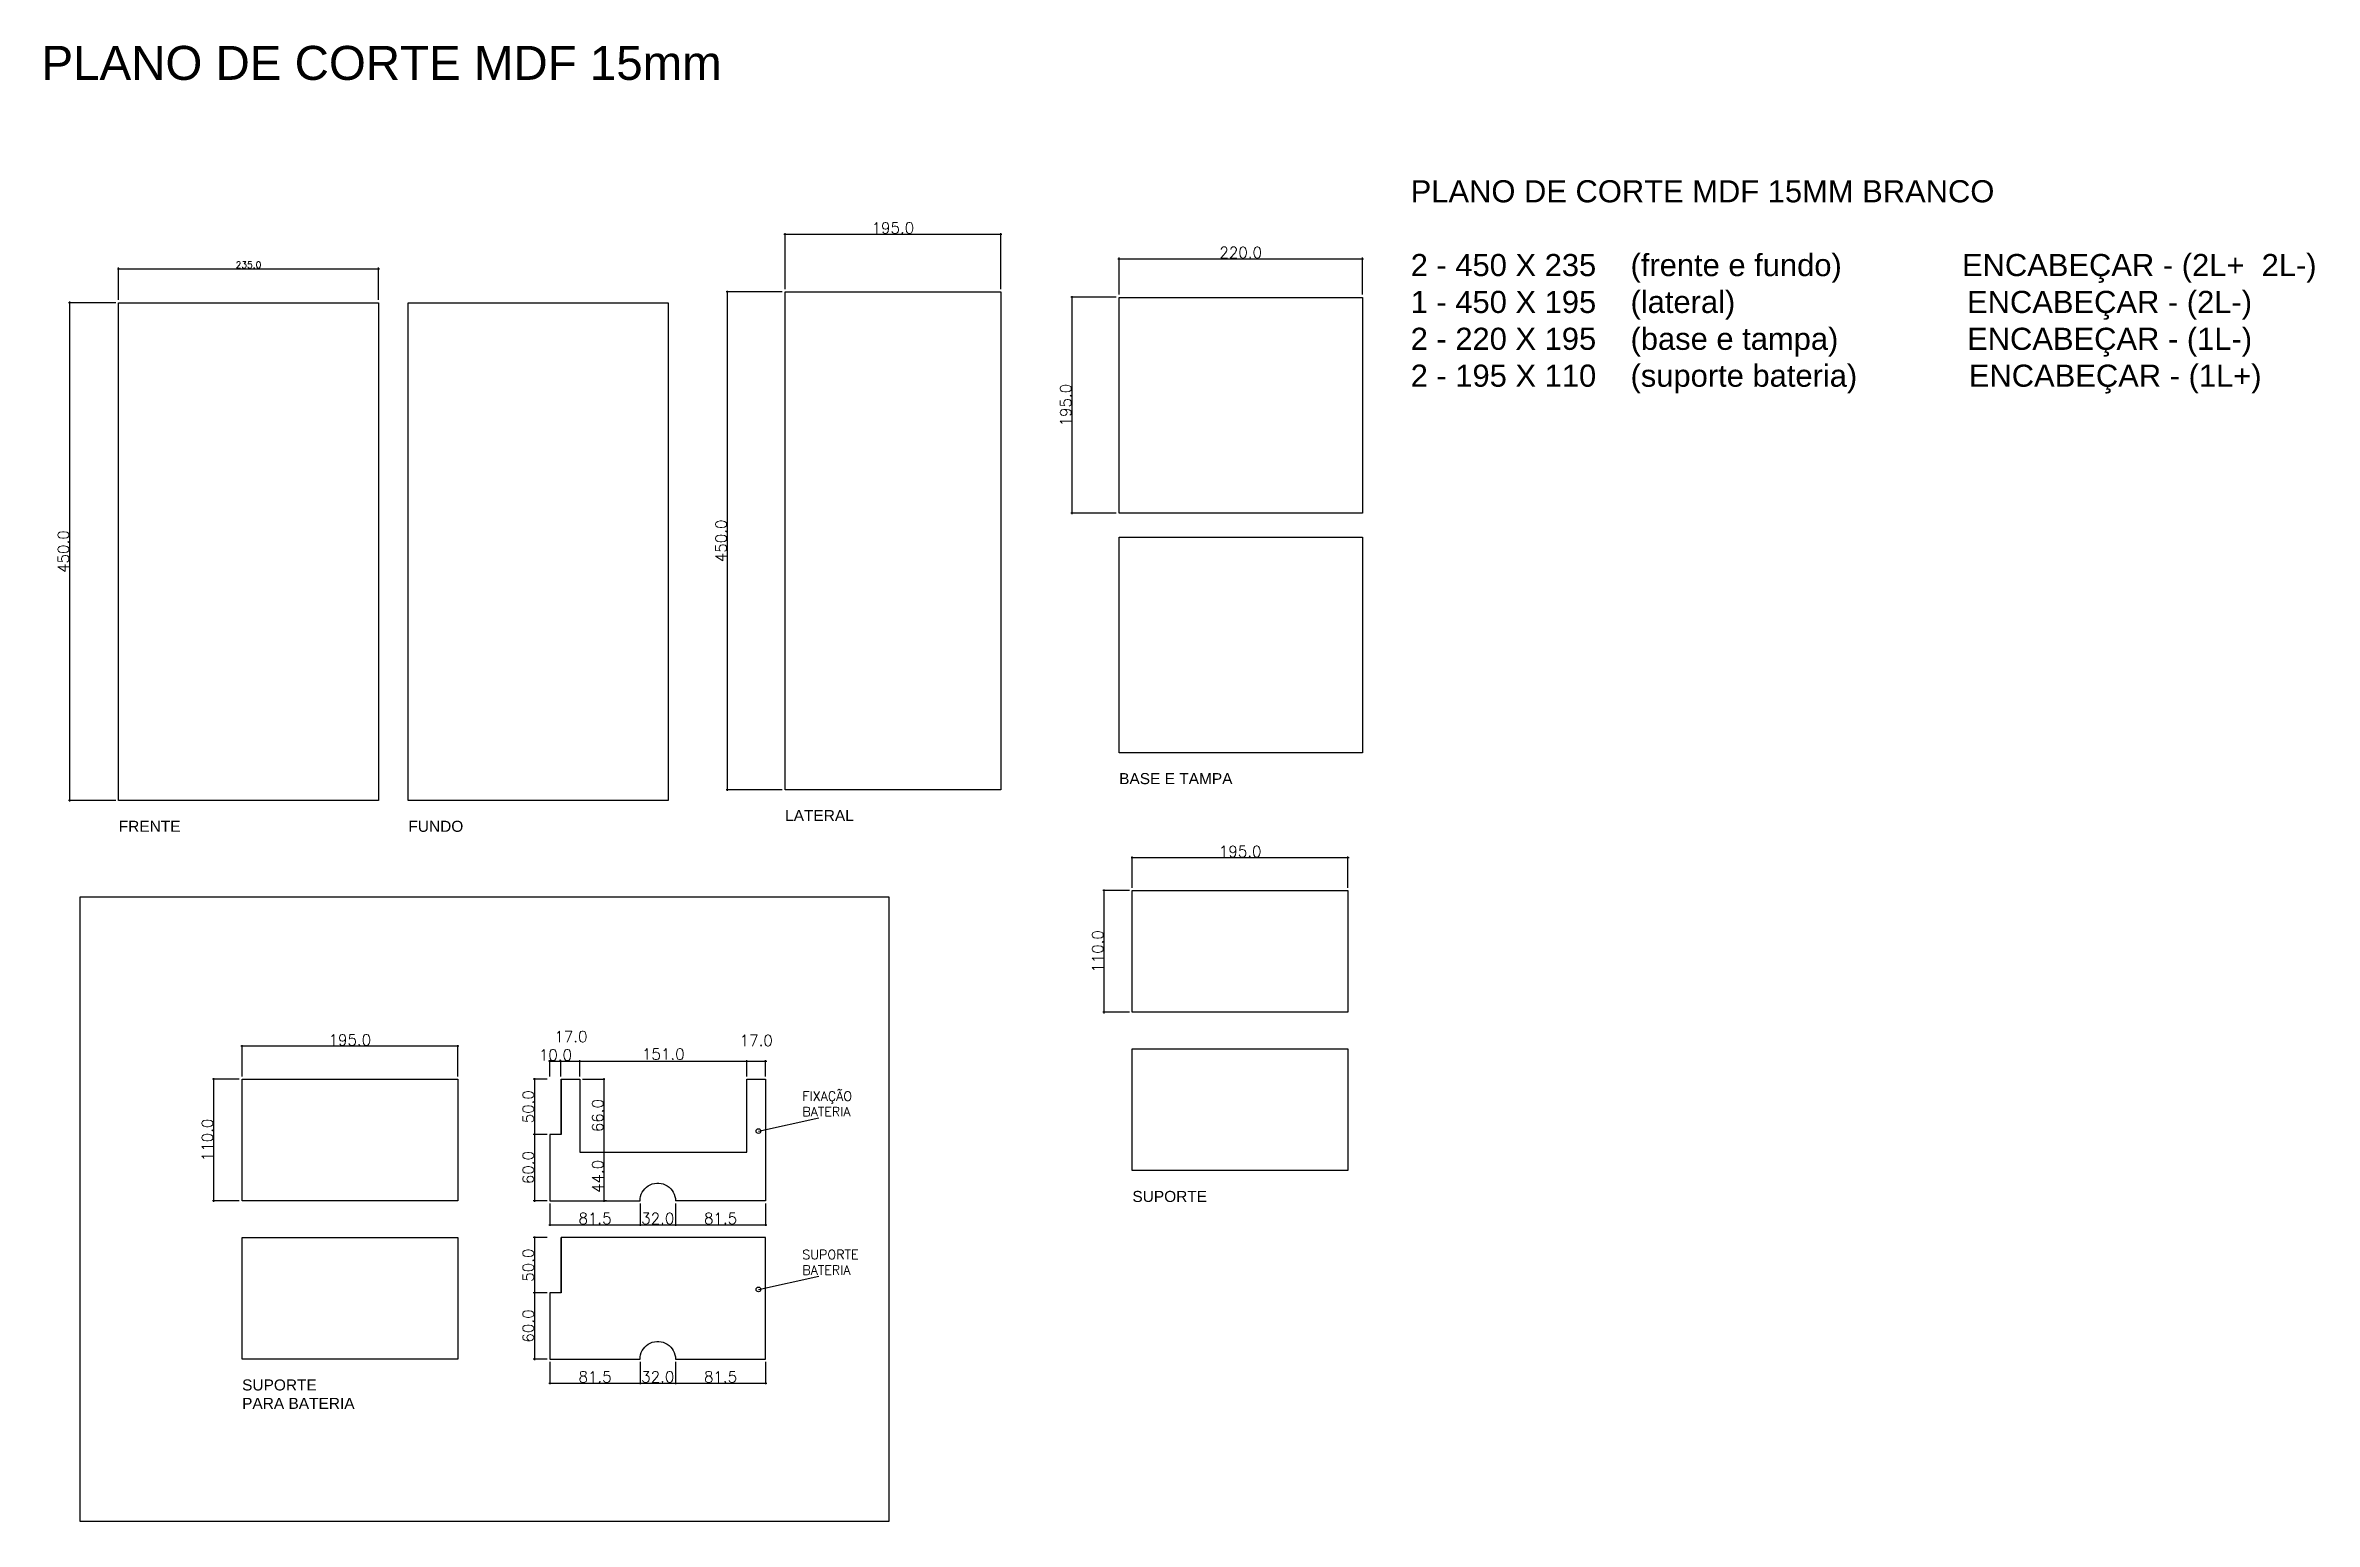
# Model space of a CAD drawing. Header units: millimetres. Extents: x 375 to 6718, y -847 to 3071.
# Drawn here: x 375 to 2426, y -486 to 848 of the extents above; entities that cross this region are included whole.
import ezdxf

# ---------------------------------------------------------------- set-up
doc = ezdxf.new("R2010")
doc.units = ezdxf.units.MM
doc.header["$LTSCALE"] = 10
for name, color, linetype in [('01', 1, 'Continuous'), ('1000-dim1', 1, 'Continuous'), ('2', 2, 'Continuous'), ('ALVENARIA', 3, 'Continuous'), ('AR-BAN', 2, 'Continuous'), ('Carimbo', 2, 'Continuous')]:
    doc.layers.add(name, color=color, linetype=linetype)
doc.layers.add('B-TEXTO02', color=2, linetype='Continuous', lineweight=20)
doc.styles.add('r80', font='romans.shx')
doc.styles.add('SR80-001', font='romans.shx', dxfattribs={"height": 0.2})
doc.styles.add('T7', font='arial.ttf')
doc.dimstyles.new('cadnorma_dim1', dxfattribs={"dimscale": 0, "dimtxt": 6, "dimasz": 1.2, "dimexe": 1, "dimexo": 2.5, "dimgap": 0.6, "dimtad": 1, "dimdec": 1, "dimzin": 4, "dimdsep": 46, "dimtxsty": 'r80', "dimblk": 'ARCHTICK', "dimcen": -1, "dimdle": 1, "dimclrd": 1, "dimclre": 1, "dimclrt": 2, "dimaunit": 1, "dimazin": 0, "dimtfac": 1, "dimtdec": 1, "dimtix": 1, "dimtmove": 2, "dimatfit": 0, "dimfxl": 0, "dimtolj": 1, "dimtzin": 0, "dimarcsym": 0})

msp = doc.modelspace()

# ---------------------------------------------------------------- texts
at = {"layer": 'B-TEXTO02', "char_height": 8.4008, "attachment_point": 4, "style": 'SR80-001'}
for s, insert, width in [('\\A1;FIXAÇÃO \\PBATERIA', (1058.94, -108.74), 86.6256), ('\\A1;SUPORTE BATERIA', (1058.94, -251.91), 89.6409)]:
    msp.add_mtext(s, dxfattribs=dict(at, insert=insert, width=width))
at = {"layer": 'Carimbo', "attachment_point": 1, "style": 'T7'}
for s, width, gutter_width, heights, insert, char_height in [('PLANO DE CORTE MDF 15mm', 769.9427, 5, [100.1], (371, 847.79), 30.7156), ('PLANO DE CORTE MDF 15MM BRANCO \\P\\P2 - 450 X 235    (frente e fundo)              ENCABEÇAR - (2L+  2L-)\\P1 - 450 X 195    (lateral)                           ENCABEÇAR - (2L-)\\P2 - 220 X 195    (base e tampa)               ENCABEÇAR - (1L-)\\P2 - 195 X 110    (suporte bateria)             ENCABEÇAR - (1L+)', 851.0105, 5, [491.35], (1608.99, 726.35), 20), ('BASE E TAMPA', 108.6812, 5, [50.23], (1345.4, 190.36), 10), ('FRENTE', 7.8252, 5, [0], (440.84, 147.27), 10), ('FUNDO', 7.8252, 5, [0], (702.74, 147.27), 10), ('LATERAL', 7.8252, 5, [0], (1043.37, 157.01), 10), ('SUPORTE', 118.2818, 5, [50.23], (1357.38, -187.37), 10), ('SUPORTE\\PPARA BATERIA ', 169.9212, 93.87, [54.21], (552.41, -357.8), 10)]:
    msp.add_mtext_dynamic_manual_height_columns(s, width=width, gutter_width=gutter_width, heights=heights, dxfattribs=dict(at, insert=insert, char_height=char_height))

# ---------------------------------------------------------------- blocks, each defined once
blk = doc.blocks.new('_ArchTick')
at = {"color": 0, "linetype": 'ByBlock', "const_width": 0.15}
blk.add_lwpolyline([(-0.5, -0.5), (0.5, 0.5)], dxfattribs=at)
blk = doc.blocks.new('*D10')
at = {"layer": '1000-dim1', "color": 1, "lineweight": -2}
for p, q in [((1040.8, 625.3), (990.1, 625.3)), ((991.1, 626.3), (991.1, 174.3)), ((1040.8, 175.3), (990.1, 175.3))]:
    blk.add_line(p, q, dxfattribs=at)
at = {"layer": 'Defpoints', "color": 0}
for p in [(1043.3, 625.3), (991.1, 175.3), (1043.3, 175.3)]:
    blk.add_point(p, dxfattribs=at)
at = {"layer": '1000-dim1', "color": 1, "lineweight": -2, "xscale": 1.2, "yscale": 1.2, "zscale": 1.2}
for p, rotation in [((991.1, 625.3), 90), ((991.1, 175.3), 270)]:
    blk.add_blockref('_ArchTick', p, dxfattribs=dict(at, rotation=rotation))
at = {"layer": '1000-dim1', "color": 2, "insert": (985.5, 400.3), "char_height": 10, "attachment_point": 5, "rotation": 90, "style": 'r80'}
blk.add_mtext('\\A1;450.0', dxfattribs=at)
blk = doc.blocks.new('*D11')
at = {"layer": '1000-dim1', "color": 1, "lineweight": -2}
for p, q in [((1042.3, 677.6), (1239.3, 677.6)), ((1043.3, 627.8), (1043.3, 678.6)), ((1238.3, 627.8), (1238.3, 678.6))]:
    blk.add_line(p, q, dxfattribs=at)
at = {"layer": 'Defpoints', "color": 0}
for p in [(1238.3, 677.6), (1043.3, 625.3), (1238.3, 625.3)]:
    blk.add_point(p, dxfattribs=at)
at = {"layer": '1000-dim1', "color": 1, "lineweight": -2, "xscale": 1.2, "yscale": 1.2, "zscale": 1.2, "rotation": 180}
blk.add_blockref('_ArchTick', (1043.3, 677.6), dxfattribs=at)
at = {"layer": '1000-dim1', "color": 1, "lineweight": -2, "xscale": 1.2, "yscale": 1.2, "zscale": 1.2}
blk.add_blockref('_ArchTick', (1238.3, 677.6), dxfattribs=at)
at = {"layer": '1000-dim1', "color": 2, "insert": (1140.8, 683.2), "char_height": 10, "attachment_point": 5, "style": 'r80'}
blk.add_mtext('\\A1;195.0', dxfattribs=at)
blk = doc.blocks.new('*D12')
at = {"layer": '1000-dim1', "color": 1, "lineweight": -2}
for p, q in [((1342.8, 620.5), (1301.7, 620.5)), ((1302.7, 621.5), (1302.7, 424.5)), ((1342.8, 425.5), (1301.7, 425.5))]:
    blk.add_line(p, q, dxfattribs=at)
at = {"layer": 'Defpoints', "color": 0}
for p in [(1345.3, 620.5), (1302.7, 425.5), (1345.3, 425.5)]:
    blk.add_point(p, dxfattribs=at)
at = {"layer": '1000-dim1', "color": 1, "lineweight": -2, "xscale": 1.2, "yscale": 1.2, "zscale": 1.2}
for p, rotation in [((1302.7, 620.5), 90), ((1302.7, 425.5), 270)]:
    blk.add_blockref('_ArchTick', p, dxfattribs=dict(at, rotation=rotation))
at = {"layer": '1000-dim1', "color": 2, "insert": (1297.1, 523), "char_height": 10, "attachment_point": 5, "rotation": 90, "style": 'r80'}
blk.add_mtext('\\A1;195.0', dxfattribs=at)
blk = doc.blocks.new('*D13')
at = {"layer": '1000-dim1', "color": 1, "lineweight": -2}
for p, q in [((1344.3, 655.4), (1566.3, 655.4)), ((1345.3, 623), (1345.3, 656.4)), ((1565.3, 623), (1565.3, 656.4))]:
    blk.add_line(p, q, dxfattribs=at)
at = {"layer": 'Defpoints', "color": 0}
for p in [(1565.3, 655.4), (1345.3, 620.5), (1565.3, 620.5)]:
    blk.add_point(p, dxfattribs=at)
at = {"layer": '1000-dim1', "color": 1, "lineweight": -2, "xscale": 1.2, "yscale": 1.2, "zscale": 1.2, "rotation": 180}
blk.add_blockref('_ArchTick', (1345.3, 655.4), dxfattribs=at)
at = {"layer": '1000-dim1', "color": 1, "lineweight": -2, "xscale": 1.2, "yscale": 1.2, "zscale": 1.2}
blk.add_blockref('_ArchTick', (1565.3, 655.4), dxfattribs=at)
at = {"layer": '1000-dim1', "color": 2, "insert": (1455.3, 661), "char_height": 10, "attachment_point": 5, "style": 'r80'}
blk.add_mtext('\\A1;220.0', dxfattribs=at)
blk = doc.blocks.new('*D14')
at = {"layer": '1000-dim1', "color": 1, "lineweight": -2}
for p, q in [((549.8, -86.3), (525.6, -86.3)), ((526.6, -85.3), (526.6, -197.3)), ((549.8, -196.3), (525.6, -196.3))]:
    blk.add_line(p, q, dxfattribs=at)
at = {"layer": 'Defpoints', "color": 0}
for p in [(552.3, -86.3), (526.6, -196.3), (552.3, -196.3)]:
    blk.add_point(p, dxfattribs=at)
at = {"layer": '1000-dim1', "color": 1, "lineweight": -2, "xscale": 1.2, "yscale": 1.2, "zscale": 1.2}
for p, rotation in [((526.6, -86.3), 90), ((526.6, -196.3), 270)]:
    blk.add_blockref('_ArchTick', p, dxfattribs=dict(at, rotation=rotation))
at = {"layer": '1000-dim1', "color": 2, "insert": (521, -141.3), "char_height": 10, "attachment_point": 5, "rotation": 90, "style": 'r80'}
blk.add_mtext('\\A1;110.0', dxfattribs=at)
blk = doc.blocks.new('*D15')
at = {"layer": '1000-dim1', "color": 1, "lineweight": -2}
for p, q in [((748.3, -56.5), (551.3, -56.5)), ((552.3, -83.8), (552.3, -55.5)), ((747.3, -83.8), (747.3, -55.5))]:
    blk.add_line(p, q, dxfattribs=at)
at = {"layer": 'Defpoints', "color": 0}
for p in [(552.3, -56.5), (552.3, -86.3), (747.3, -86.3)]:
    blk.add_point(p, dxfattribs=at)
at = {"layer": '1000-dim1', "color": 1, "lineweight": -2, "xscale": 1.2, "yscale": 1.2, "zscale": 1.2, "rotation": 180}
blk.add_blockref('_ArchTick', (552.3, -56.5), dxfattribs=at)
at = {"layer": '1000-dim1', "color": 1, "lineweight": -2, "xscale": 1.2, "yscale": 1.2, "zscale": 1.2}
blk.add_blockref('_ArchTick', (747.3, -56.5), dxfattribs=at)
at = {"layer": '1000-dim1', "color": 2, "insert": (649.8, -50.9), "char_height": 10, "attachment_point": 5, "style": 'r80'}
blk.add_mtext('\\A1;195.0', dxfattribs=at)
blk = doc.blocks.new('*D16')
at = {"layer": '1000-dim1', "color": 1, "lineweight": -2}
for p, q in [((830.7, -198.8), (830.7, -218.9)), ((912.2, -198.8), (912.2, -218.9)), ((829.7, -217.9), (913.2, -217.9))]:
    blk.add_line(p, q, dxfattribs=at)
at = {"layer": 'Defpoints', "color": 0}
for p in [(830.7, -196.3), (912.2, -196.3), (912.2, -217.9)]:
    blk.add_point(p, dxfattribs=at)
at = {"layer": '1000-dim1', "color": 1, "lineweight": -2, "xscale": 1.2, "yscale": 1.2, "zscale": 1.2, "rotation": 180}
blk.add_blockref('_ArchTick', (830.7, -217.9), dxfattribs=at)
at = {"layer": '1000-dim1', "color": 1, "lineweight": -2, "xscale": 1.2, "yscale": 1.2, "zscale": 1.2}
blk.add_blockref('_ArchTick', (912.2, -217.9), dxfattribs=at)
at = {"layer": '1000-dim1', "color": 2, "insert": (871.5, -212.3), "char_height": 10, "attachment_point": 5, "style": 'r80'}
blk.add_mtext('\\A1;81.5', dxfattribs=at)
blk = doc.blocks.new('*D17')
at = {"layer": '1000-dim1', "color": 1, "lineweight": -2}
for p, q in [((912.2, -198.8), (912.2, -218.9)), ((944.2, -198.8), (944.2, -218.9)), ((911.2, -217.9), (945.2, -217.9))]:
    blk.add_line(p, q, dxfattribs=at)
at = {"layer": 'Defpoints', "color": 0}
for p in [(912.2, -196.3), (944.2, -196.3), (944.2, -217.9)]:
    blk.add_point(p, dxfattribs=at)
at = {"layer": '1000-dim1', "color": 1, "lineweight": -2, "xscale": 1.2, "yscale": 1.2, "zscale": 1.2, "rotation": 180}
blk.add_blockref('_ArchTick', (912.2, -217.9), dxfattribs=at)
at = {"layer": '1000-dim1', "color": 1, "lineweight": -2, "xscale": 1.2, "yscale": 1.2, "zscale": 1.2}
blk.add_blockref('_ArchTick', (944.2, -217.9), dxfattribs=at)
at = {"layer": '1000-dim1', "color": 2, "insert": (928.2, -212.3), "char_height": 10, "attachment_point": 5, "style": 'r80'}
blk.add_mtext('\\A1;32.0', dxfattribs=at)
blk = doc.blocks.new('*D18')
at = {"layer": '1000-dim1', "color": 1, "lineweight": -2}
for p, q in [((944.2, -198.8), (944.2, -218.9)), ((1025.7, -198.8), (1025.7, -218.9)), ((943.2, -217.9), (1026.7, -217.9))]:
    blk.add_line(p, q, dxfattribs=at)
at = {"layer": 'Defpoints', "color": 0}
for p in [(944.2, -196.3), (1025.7, -196.3), (1025.7, -217.9)]:
    blk.add_point(p, dxfattribs=at)
at = {"layer": '1000-dim1', "color": 1, "lineweight": -2, "xscale": 1.2, "yscale": 1.2, "zscale": 1.2, "rotation": 180}
blk.add_blockref('_ArchTick', (944.2, -217.9), dxfattribs=at)
at = {"layer": '1000-dim1', "color": 1, "lineweight": -2, "xscale": 1.2, "yscale": 1.2, "zscale": 1.2}
blk.add_blockref('_ArchTick', (1025.7, -217.9), dxfattribs=at)
at = {"layer": '1000-dim1', "color": 2, "insert": (985, -212.3), "char_height": 10, "attachment_point": 5, "style": 'r80'}
blk.add_mtext('\\A1;81.5', dxfattribs=at)
blk = doc.blocks.new('*D19')
at = {"layer": '1000-dim1', "color": 1, "lineweight": -2}
for p, q in [((830.7, -70.1), (829.5, -70.1)), ((830.7, -83.8), (830.7, -69.1)), ((830.7, -70.1), (840.7, -70.1)), ((840.7, -83.8), (840.7, -69.1)), ((840.7, -70.1), (841.9, -70.1))]:
    blk.add_line(p, q, dxfattribs=at)
at = {"layer": 'Defpoints', "color": 0}
for p in [(840.7, -70.1), (830.7, -86.3), (840.7, -86.3)]:
    blk.add_point(p, dxfattribs=at)
at = {"layer": '1000-dim1', "color": 1, "lineweight": -2, "xscale": 1.2, "yscale": 1.2, "zscale": 1.2}
blk.add_blockref('_ArchTick', (830.7, -70.1), dxfattribs=at)
at = {"layer": '1000-dim1', "color": 1, "lineweight": -2, "xscale": 1.2, "yscale": 1.2, "zscale": 1.2, "rotation": 180}
blk.add_blockref('_ArchTick', (840.7, -70.1), dxfattribs=at)
at = {"layer": '1000-dim1', "color": 2, "insert": (835.7, -64.5), "char_height": 10, "attachment_point": 5, "style": 'r80'}
blk.add_mtext('\\A1;10.0', dxfattribs=at)
blk = doc.blocks.new('*D20')
at = {"layer": '1000-dim1', "color": 1, "lineweight": -2}
for p, q in [((839.7, -70.1), (858.7, -70.1)), ((840.7, -83.8), (840.7, -69.1)), ((857.7, -83.8), (857.7, -69.1))]:
    blk.add_line(p, q, dxfattribs=at)
at = {"layer": 'Defpoints', "color": 0}
for p in [(857.7, -70.1), (840.7, -86.3), (857.7, -86.3)]:
    blk.add_point(p, dxfattribs=at)
at = {"layer": '1000-dim1', "color": 1, "lineweight": -2, "xscale": 1.2, "yscale": 1.2, "zscale": 1.2, "rotation": 180}
blk.add_blockref('_ArchTick', (840.7, -70.1), dxfattribs=at)
at = {"layer": '1000-dim1', "color": 1, "lineweight": -2, "xscale": 1.2, "yscale": 1.2, "zscale": 1.2}
blk.add_blockref('_ArchTick', (857.7, -70.1), dxfattribs=at)
at = {"layer": '1000-dim1', "color": 2, "insert": (849.7, -47.9), "char_height": 10, "attachment_point": 5, "style": 'r80'}
blk.add_mtext('\\A1;17.0', dxfattribs=at)
blk = doc.blocks.new('*D21')
at = {"layer": '1000-dim1', "color": 1, "lineweight": -2}
for p, q in [((856.7, -70.1), (1009.7, -70.1)), ((857.7, -83.8), (857.7, -69.1)), ((1008.7, -83.8), (1008.7, -69.1))]:
    blk.add_line(p, q, dxfattribs=at)
at = {"layer": 'Defpoints', "color": 0}
for p in [(1008.7, -70.1), (857.7, -86.3), (1008.7, -86.3)]:
    blk.add_point(p, dxfattribs=at)
at = {"layer": '1000-dim1', "color": 1, "lineweight": -2, "xscale": 1.2, "yscale": 1.2, "zscale": 1.2, "rotation": 180}
blk.add_blockref('_ArchTick', (857.7, -70.1), dxfattribs=at)
at = {"layer": '1000-dim1', "color": 1, "lineweight": -2, "xscale": 1.2, "yscale": 1.2, "zscale": 1.2}
blk.add_blockref('_ArchTick', (1008.7, -70.1), dxfattribs=at)
at = {"layer": '1000-dim1', "color": 2, "insert": (933.2, -63.7), "char_height": 10, "attachment_point": 5, "style": 'r80'}
blk.add_mtext('\\A1;151.0', dxfattribs=at)
blk = doc.blocks.new('*D22')
at = {"layer": '1000-dim1', "color": 1, "lineweight": -2}
for p, q in [((1007.7, -70.1), (1026.7, -70.1)), ((1008.7, -83.8), (1008.7, -69.1)), ((1025.7, -83.8), (1025.7, -69.1))]:
    blk.add_line(p, q, dxfattribs=at)
at = {"layer": 'Defpoints', "color": 0}
for p in [(1025.7, -70.1), (1008.7, -86.3), (1025.7, -86.3)]:
    blk.add_point(p, dxfattribs=at)
at = {"layer": '1000-dim1', "color": 1, "lineweight": -2, "xscale": 1.2, "yscale": 1.2, "zscale": 1.2, "rotation": 180}
blk.add_blockref('_ArchTick', (1008.7, -70.1), dxfattribs=at)
at = {"layer": '1000-dim1', "color": 1, "lineweight": -2, "xscale": 1.2, "yscale": 1.2, "zscale": 1.2}
blk.add_blockref('_ArchTick', (1025.7, -70.1), dxfattribs=at)
at = {"layer": '1000-dim1', "color": 2, "insert": (1017.2, -51.4), "char_height": 10, "attachment_point": 5, "style": 'r80'}
blk.add_mtext('\\A1;17.0', dxfattribs=at)
blk = doc.blocks.new('*D23')
at = {"layer": '1000-dim1', "color": 1, "lineweight": -2}
for p, q in [((860.2, -86.3), (880.5, -86.3)), ((879.5, -85.3), (879.5, -153.3)), ((860.2, -152.3), (880.5, -152.3))]:
    blk.add_line(p, q, dxfattribs=at)
at = {"layer": 'Defpoints', "color": 0}
for p in [(857.7, -86.3), (857.7, -152.3), (879.5, -152.3)]:
    blk.add_point(p, dxfattribs=at)
at = {"layer": '1000-dim1', "color": 1, "lineweight": -2, "xscale": 1.2, "yscale": 1.2, "zscale": 1.2}
for p, rotation in [((879.5, -86.3), 90), ((879.5, -152.3), 270)]:
    blk.add_blockref('_ArchTick', p, dxfattribs=dict(at, rotation=rotation))
at = {"layer": '1000-dim1', "color": 2, "insert": (873.9, -119.3), "char_height": 10, "attachment_point": 5, "rotation": 90, "style": 'r80'}
blk.add_mtext('\\A1;66.0', dxfattribs=at)
blk = doc.blocks.new('*D24')
at = {"layer": '1000-dim1', "color": 1, "lineweight": -2}
for p, q in [((860.2, -152.3), (880.5, -152.3)), ((879.5, -151.3), (879.5, -197.3)), ((882, -196.3), (880.5, -196.3))]:
    blk.add_line(p, q, dxfattribs=at)
at = {"layer": 'Defpoints', "color": 0}
for p in [(857.7, -152.3), (879.5, -196.3), (879.5, -196.3)]:
    blk.add_point(p, dxfattribs=at)
at = {"layer": '1000-dim1', "color": 1, "lineweight": -2, "xscale": 1.2, "yscale": 1.2, "zscale": 1.2}
for p, rotation in [((879.5, -152.3), 90), ((879.5, -196.3), 270)]:
    blk.add_blockref('_ArchTick', p, dxfattribs=dict(at, rotation=rotation))
at = {"layer": '1000-dim1', "color": 2, "insert": (873.9, -174.3), "char_height": 10, "attachment_point": 5, "rotation": 90, "style": 'r80'}
blk.add_mtext('\\A1;44.0', dxfattribs=at)
blk = doc.blocks.new('*D25')
at = {"layer": '1000-dim1', "color": 1, "lineweight": -2}
for p, q in [((438.2, 615.6), (395.4, 615.6)), ((396.4, 616.6), (396.4, 164.6)), ((438.2, 165.6), (395.4, 165.6))]:
    blk.add_line(p, q, dxfattribs=at)
at = {"layer": 'Defpoints', "color": 0}
for p in [(440.7, 615.6), (396.4, 165.6), (440.7, 165.6)]:
    blk.add_point(p, dxfattribs=at)
at = {"layer": '1000-dim1', "color": 1, "lineweight": -2, "xscale": 1.2, "yscale": 1.2, "zscale": 1.2}
for p, rotation in [((396.4, 615.6), 90), ((396.4, 165.6), 270)]:
    blk.add_blockref('_ArchTick', p, dxfattribs=dict(at, rotation=rotation))
at = {"layer": '1000-dim1', "color": 2, "insert": (390.8, 390.6), "char_height": 10, "attachment_point": 5, "rotation": 90, "style": 'r80'}
blk.add_mtext('\\A1;450.0', dxfattribs=at)
blk = doc.blocks.new('*D26')
at = {"layer": '1000-dim1', "color": 1, "lineweight": -2}
for p, q in [((830.7, -342), (830.7, -362.1)), ((912.2, -342), (912.2, -362.1)), ((829.7, -361.1), (913.2, -361.1))]:
    blk.add_line(p, q, dxfattribs=at)
at = {"layer": 'Defpoints', "color": 0}
for p in [(830.7, -339.5), (912.2, -339.5), (912.2, -361.1)]:
    blk.add_point(p, dxfattribs=at)
at = {"layer": '1000-dim1', "color": 1, "lineweight": -2, "xscale": 1.2, "yscale": 1.2, "zscale": 1.2, "rotation": 180}
blk.add_blockref('_ArchTick', (830.7, -361.1), dxfattribs=at)
at = {"layer": '1000-dim1', "color": 1, "lineweight": -2, "xscale": 1.2, "yscale": 1.2, "zscale": 1.2}
blk.add_blockref('_ArchTick', (912.2, -361.1), dxfattribs=at)
at = {"layer": '1000-dim1', "color": 2, "insert": (871.5, -355.5), "char_height": 10, "attachment_point": 5, "style": 'r80'}
blk.add_mtext('\\A1;81.5', dxfattribs=at)
blk = doc.blocks.new('*D27')
at = {"layer": '1000-dim1', "color": 1, "lineweight": -2}
for p, q in [((912.2, -342), (912.2, -362.1)), ((944.2, -342), (944.2, -362.1)), ((911.2, -361.1), (945.2, -361.1))]:
    blk.add_line(p, q, dxfattribs=at)
at = {"layer": 'Defpoints', "color": 0}
for p in [(912.2, -339.5), (944.2, -339.5), (944.2, -361.1)]:
    blk.add_point(p, dxfattribs=at)
at = {"layer": '1000-dim1', "color": 1, "lineweight": -2, "xscale": 1.2, "yscale": 1.2, "zscale": 1.2, "rotation": 180}
blk.add_blockref('_ArchTick', (912.2, -361.1), dxfattribs=at)
at = {"layer": '1000-dim1', "color": 1, "lineweight": -2, "xscale": 1.2, "yscale": 1.2, "zscale": 1.2}
blk.add_blockref('_ArchTick', (944.2, -361.1), dxfattribs=at)
at = {"layer": '1000-dim1', "color": 2, "insert": (928.2, -355.5), "char_height": 10, "attachment_point": 5, "style": 'r80'}
blk.add_mtext('\\A1;32.0', dxfattribs=at)
blk = doc.blocks.new('*D28')
at = {"layer": '1000-dim1', "color": 1, "lineweight": -2}
for p, q in [((944.2, -342), (944.2, -362.1)), ((1025.7, -342), (1025.7, -362.1)), ((943.2, -361.1), (1026.7, -361.1))]:
    blk.add_line(p, q, dxfattribs=at)
at = {"layer": 'Defpoints', "color": 0}
for p in [(944.2, -339.5), (1025.7, -339.5), (1025.7, -361.1)]:
    blk.add_point(p, dxfattribs=at)
at = {"layer": '1000-dim1', "color": 1, "lineweight": -2, "xscale": 1.2, "yscale": 1.2, "zscale": 1.2, "rotation": 180}
blk.add_blockref('_ArchTick', (944.2, -361.1), dxfattribs=at)
at = {"layer": '1000-dim1', "color": 1, "lineweight": -2, "xscale": 1.2, "yscale": 1.2, "zscale": 1.2}
blk.add_blockref('_ArchTick', (1025.7, -361.1), dxfattribs=at)
at = {"layer": '1000-dim1', "color": 2, "insert": (985, -355.5), "char_height": 10, "attachment_point": 5, "style": 'r80'}
blk.add_mtext('\\A1;81.5', dxfattribs=at)
blk = doc.blocks.new('*D29')
at = {"layer": '1000-dim1', "color": 1, "lineweight": -2}
for p, q in [((828.2, -229.5), (815.7, -229.5)), ((816.7, -228.5), (816.7, -280.5)), ((828.2, -279.5), (815.7, -279.5))]:
    blk.add_line(p, q, dxfattribs=at)
at = {"layer": 'Defpoints', "color": 0}
for p in [(830.7, -229.5), (816.7, -279.5), (830.7, -279.5)]:
    blk.add_point(p, dxfattribs=at)
at = {"layer": '1000-dim1', "color": 1, "lineweight": -2, "xscale": 1.2, "yscale": 1.2, "zscale": 1.2}
for p, rotation in [((816.7, -229.5), 90), ((816.7, -279.5), 270)]:
    blk.add_blockref('_ArchTick', p, dxfattribs=dict(at, rotation=rotation))
at = {"layer": '1000-dim1', "color": 2, "insert": (811.1, -254.5), "char_height": 10, "attachment_point": 5, "rotation": 90, "style": 'r80'}
blk.add_mtext('\\A1;50.0', dxfattribs=at)
blk = doc.blocks.new('*D30')
at = {"layer": '1000-dim1', "color": 1, "lineweight": -2}
for p, q in [((828.2, -279.5), (815.7, -279.5)), ((816.7, -278.5), (816.7, -340.5)), ((828.2, -339.5), (815.7, -339.5))]:
    blk.add_line(p, q, dxfattribs=at)
at = {"layer": 'Defpoints', "color": 0}
for p in [(830.7, -279.5), (816.7, -339.5), (830.7, -339.5)]:
    blk.add_point(p, dxfattribs=at)
at = {"layer": '1000-dim1', "color": 1, "lineweight": -2, "xscale": 1.2, "yscale": 1.2, "zscale": 1.2}
for p, rotation in [((816.7, -279.5), 90), ((816.7, -339.5), 270)]:
    blk.add_blockref('_ArchTick', p, dxfattribs=dict(at, rotation=rotation))
at = {"layer": '1000-dim1', "color": 2, "insert": (811.1, -309.5), "char_height": 10, "attachment_point": 5, "rotation": 90, "style": 'r80'}
blk.add_mtext('\\A1;60.0', dxfattribs=at)
blk = doc.blocks.new('*D31')
at = {"layer": '1000-dim1', "color": 1, "lineweight": -2}
for p, q in [((828.2, -86.3), (815.7, -86.3)), ((816.7, -85.3), (816.7, -137.3)), ((828.2, -136.3), (815.7, -136.3))]:
    blk.add_line(p, q, dxfattribs=at)
at = {"layer": 'Defpoints', "color": 0}
for p in [(830.7, -86.3), (816.7, -136.3), (830.7, -136.3)]:
    blk.add_point(p, dxfattribs=at)
at = {"layer": '1000-dim1', "color": 1, "lineweight": -2, "xscale": 1.2, "yscale": 1.2, "zscale": 1.2}
for p, rotation in [((816.7, -86.3), 90), ((816.7, -136.3), 270)]:
    blk.add_blockref('_ArchTick', p, dxfattribs=dict(at, rotation=rotation))
at = {"layer": '1000-dim1', "color": 2, "insert": (811.1, -111.3), "char_height": 10, "attachment_point": 5, "rotation": 90, "style": 'r80'}
blk.add_mtext('\\A1;50.0', dxfattribs=at)
blk = doc.blocks.new('*D32')
at = {"layer": '1000-dim1', "color": 1, "lineweight": -2}
for p, q in [((828.2, -136.3), (815.7, -136.3)), ((816.7, -135.3), (816.7, -197.3)), ((828.2, -196.3), (815.7, -196.3))]:
    blk.add_line(p, q, dxfattribs=at)
at = {"layer": 'Defpoints', "color": 0}
for p in [(830.7, -136.3), (816.7, -196.3), (830.7, -196.3)]:
    blk.add_point(p, dxfattribs=at)
at = {"layer": '1000-dim1', "color": 1, "lineweight": -2, "xscale": 1.2, "yscale": 1.2, "zscale": 1.2}
for p, rotation in [((816.7, -136.3), 90), ((816.7, -196.3), 270)]:
    blk.add_blockref('_ArchTick', p, dxfattribs=dict(at, rotation=rotation))
at = {"layer": '1000-dim1', "color": 2, "insert": (811.1, -166.3), "char_height": 10, "attachment_point": 5, "rotation": 90, "style": 'r80'}
blk.add_mtext('\\A1;60.0', dxfattribs=at)
blk = doc.blocks.new('*D100')
at = {"layer": '1000-dim1', "color": 1, "lineweight": -2}
for p, q in [((439.7, 646.3), (676.7, 646.3)), ((440.7, 618.1), (440.7, 647.3)), ((675.7, 618.1), (675.7, 647.3))]:
    blk.add_line(p, q, dxfattribs=at)
at = {"layer": 'Defpoints', "color": 0}
for p in [(675.7, 646.3), (440.7, 615.6), (675.7, 615.6)]:
    blk.add_point(p, dxfattribs=at)
at = {"layer": '1000-dim1', "color": 1, "lineweight": -2, "xscale": 1.2, "yscale": 1.2, "zscale": 1.2, "rotation": 180}
blk.add_blockref('_ArchTick', (440.7, 646.3), dxfattribs=at)
at = {"layer": '1000-dim1', "color": 1, "lineweight": -2, "xscale": 1.2, "yscale": 1.2, "zscale": 1.2}
blk.add_blockref('_ArchTick', (675.7, 646.3), dxfattribs=at)
at = {"layer": '1000-dim1', "color": 2, "insert": (558.2, 649.9), "char_height": 6, "attachment_point": 5, "style": 'r80'}
blk.add_mtext('\\A1;235.0', dxfattribs=at)
blk = doc.blocks.new('*D101')
at = {"layer": '1000-dim1', "color": 1, "lineweight": -2}
for p, q in [((1354.8, 84.1), (1330.6, 84.1)), ((1331.6, 85.1), (1331.6, -26.9)), ((1354.8, -25.9), (1330.6, -25.9))]:
    blk.add_line(p, q, dxfattribs=at)
at = {"layer": 'Defpoints', "color": 0}
for p in [(1357.3, 84.1), (1331.6, -25.9), (1357.3, -25.9)]:
    blk.add_point(p, dxfattribs=at)
at = {"layer": '1000-dim1', "color": 1, "lineweight": -2, "xscale": 1.2, "yscale": 1.2, "zscale": 1.2}
for p, rotation in [((1331.6, 84.1), 90), ((1331.6, -25.9), 270)]:
    blk.add_blockref('_ArchTick', p, dxfattribs=dict(at, rotation=rotation))
at = {"layer": '1000-dim1', "color": 2, "insert": (1326, 29.1), "char_height": 10, "attachment_point": 5, "rotation": 90, "style": 'r80'}
blk.add_mtext('\\A1;110.0', dxfattribs=at)
blk = doc.blocks.new('*D102')
at = {"layer": '1000-dim1', "color": 1, "lineweight": -2}
for p, q in [((1553.3, 113.9), (1356.3, 113.9)), ((1357.3, 86.6), (1357.3, 114.9)), ((1552.3, 86.6), (1552.3, 114.9))]:
    blk.add_line(p, q, dxfattribs=at)
at = {"layer": 'Defpoints', "color": 0}
for p in [(1357.3, 113.9), (1357.3, 84.1), (1552.3, 84.1)]:
    blk.add_point(p, dxfattribs=at)
at = {"layer": '1000-dim1', "color": 1, "lineweight": -2, "xscale": 1.2, "yscale": 1.2, "zscale": 1.2, "rotation": 180}
blk.add_blockref('_ArchTick', (1357.3, 113.9), dxfattribs=at)
at = {"layer": '1000-dim1', "color": 1, "lineweight": -2, "xscale": 1.2, "yscale": 1.2, "zscale": 1.2}
blk.add_blockref('_ArchTick', (1552.3, 113.9), dxfattribs=at)
at = {"layer": '1000-dim1', "color": 2, "insert": (1454.8, 119.5), "char_height": 10, "attachment_point": 5, "style": 'r80'}
blk.add_mtext('\\A1;195.0', dxfattribs=at)

# ---------------------------------------------------------------- dimensions: what is measured, and where the dimension line sits
at = {"layer": '1000-dim1'}
for base, p1, p2, override, picture, middle in [((1238.27, 677.65), (1043.27, 625.34), (1238.27, 625.34), {"dimscale": 1, "dimtxt": 10}, '*D11', (1140.77, 683.25)), ((1565.3, 655.44), (1345.3, 620.47), (1565.3, 620.47), {"dimscale": 1, "dimtxt": 10}, '*D13', (1455.3, 661.04)), ((675.73, 646.31), (440.73, 615.6), (675.73, 615.6), {"dimscale": 1}, '*D100', (558.23, 649.91)), ((1357.28, 113.89), (1552.28, 84.12), (1357.28, 84.12), {"dimscale": 1, "dimtxt": 10}, '*D102', (1454.78, 119.49)), ((552.3, -56.53), (747.3, -86.3), (552.3, -86.3), {"dimscale": 1, "dimtxt": 10}, '*D15', (649.8, -50.93)), ((840.74, -70.06), (830.74, -86.3), (840.74, -86.3), {"dimscale": 1, "dimtxt": 10}, '*D19', (835.74, -64.46)), ((912.24, -217.92), (830.74, -196.3), (912.24, -196.3), {"dimscale": 1, "dimtxt": 10}, '*D16', (871.49, -212.32)), ((944.24, -217.92), (912.24, -196.3), (944.24, -196.3), {"dimscale": 1, "dimtxt": 10}, '*D17', (928.24, -212.32)), ((1025.74, -217.92), (944.24, -196.3), (1025.74, -196.3), {"dimscale": 1, "dimtxt": 10}, '*D18', (984.99, -212.32)), ((912.24, -361.09), (830.74, -339.46), (912.24, -339.46), {"dimscale": 1, "dimtxt": 10}, '*D26', (871.49, -355.49)), ((944.24, -361.09), (912.24, -339.46), (944.24, -339.46), {"dimscale": 1, "dimtxt": 10}, '*D27', (928.24, -355.49)), ((1025.74, -361.09), (944.24, -339.46), (1025.74, -339.46), {"dimscale": 1, "dimtxt": 10}, '*D28', (984.99, -355.49))]:
    dim = msp.add_linear_dim(base=base, p1=p1, p2=p2, dimstyle='cadnorma_dim1', override=override, dxfattribs=at)
    dim.commit()
    dim.dimension.update_dxf_attribs({"geometry": picture, "text_midpoint": middle})
for base, p1, p2, picture, middle in [((396.39, 165.6), (440.73, 615.6), (440.73, 165.6), '*D25', (390.79, 390.6)), ((991.1, 175.34), (1043.27, 625.34), (1043.27, 175.34), '*D10', (985.5, 400.34)), ((1302.67, 425.47), (1345.3, 620.47), (1345.3, 425.47), '*D12', (1297.07, 522.97)), ((1331.6, -25.88), (1357.28, 84.12), (1357.28, -25.88), '*D101', (1326, 29.12)), ((526.62, -196.3), (552.3, -86.3), (552.3, -196.3), '*D14', (521.02, -141.3)), ((816.7, -136.3), (830.74, -86.3), (830.74, -136.3), '*D31', (811.1, -111.3)), ((879.46, -152.3), (857.74, -86.3), (857.74, -152.3), '*D23', (873.86, -119.3)), ((816.7, -196.3), (830.74, -136.3), (830.74, -196.3), '*D32', (811.1, -166.3)), ((879.46, -196.3), (857.74, -152.3), (879.46, -196.3), '*D24', (873.86, -174.3)), ((816.7, -279.46), (830.74, -229.46), (830.74, -279.46), '*D29', (811.1, -254.46)), ((816.7, -339.46), (830.74, -279.46), (830.74, -339.46), '*D30', (811.1, -309.46))]:
    dim = msp.add_linear_dim(base=base, p1=p1, p2=p2, angle=90, dimstyle='cadnorma_dim1', override={"dimscale": 1, "dimtxt": 10}, dxfattribs=at)
    dim.commit()
    dim.dimension.update_dxf_attribs({"geometry": picture, "text_midpoint": middle})
for base, p1, p2, picture, middle in [((857.74, -70.06), (840.74, -86.3), (857.74, -86.3), '*D20', (849.67, -47.91)), ((1008.74, -70.06), (857.74, -86.3), (1008.74, -86.3), '*D21', (933.24, -63.66)), ((1025.74, -70.06), (1008.74, -86.3), (1025.74, -86.3), '*D22', (1017.24, -51.39))]:
    dim = msp.add_linear_dim(base=base, p1=p1, p2=p2, dimstyle='cadnorma_dim1', override={"dimscale": 1, "dimtxt": 10}, dxfattribs=at)
    dim.commit()
    dim.dimension.update_dxf_attribs({"geometry": picture, "text_midpoint": middle, "dimtype": 160})

# ---------------------------------------------------------------- linework, layer by layer
at = {"layer": '01'}
for p, q in [((1019.23, -133.3), (1073.9, -121.23)), ((1019.23, -276.46), (1073.9, -264.4))]:
    msp.add_line(p, q, dxfattribs=at)
for centre in [(1019.23, -133.3), (1019.23, -276.46)]:
    msp.add_circle(centre, 2.13, dxfattribs=at)
at = {"layer": '2'}
for p, q in [((1043.27, 175.34), (1043.27, 625.34)), ((1238.27, 625.34), (1238.27, 175.34)), ((1345.3, 620.47), (1565.3, 620.47)), ((1345.3, 425.47), (1345.3, 620.47)), ((1565.3, 425.47), (1345.3, 425.47)), ((1345.3, 403.69), (1565.3, 403.69)), ((1345.3, 208.69), (1345.3, 403.69)), ((1565.3, 208.69), (1345.3, 208.69))]:
    msp.add_line(p, q, dxfattribs=at)
for points in [[(1357.28, -25.88), (1357.28, 84.12), (1552.28, 84.12), (1552.28, -25.88)], [(1357.28, -169.04), (1357.28, -59.04), (1552.28, -59.04), (1552.28, -169.04)], [(552.3, -196.3), (552.3, -86.3), (747.3, -86.3), (747.3, -196.3)], [(840.74, -136.3), (840.74, -86.3), (840.74, -136.3), (830.74, -136.3), (830.74, -196.3), (912.24, -196.3), (912.36, -194.3), (912.74, -192.32), (913.36, -190.41), (914.22, -188.59), (915.29, -186.9), (916.57, -185.35), (918.04, -183.97), (919.66, -182.79), (921.42, -181.82), (923.29, -181.08), (925.24, -180.58), (927.23, -180.33), (929.24, -180.33), (931.23, -180.58), (933.18, -181.08), (935.05, -181.82), (936.81, -182.79), (938.43, -183.97), (939.9, -185.35), (941.18, -186.9), (942.26, -188.59), (943.11, -190.41), (943.73, -192.32), (944.11, -194.3), (944.24, -196.3)], [(840.74, -86.3), (857.74, -86.3), (857.74, -152.3), (1008.74, -152.3), (1008.74, -86.3), (1025.74, -86.3), (1025.74, -91.3), (1025.74, -101.3), (1025.74, -165.3), (1025.74, -196.3), (944.24, -196.3)], [(552.3, -339.46), (552.3, -229.46), (747.3, -229.46), (747.3, -339.46)], [(840.74, -279.46), (840.74, -229.46), (840.74, -279.46), (830.74, -279.46), (830.74, -339.46), (912.24, -339.46), (912.36, -337.46), (912.74, -335.49), (913.36, -333.57), (914.22, -331.76), (915.29, -330.06), (916.57, -328.51), (918.04, -327.14), (919.66, -325.96), (921.42, -324.99), (923.29, -324.25), (925.24, -323.75), (927.23, -323.5), (929.24, -323.5), (931.23, -323.75), (933.18, -324.25), (935.05, -324.99), (936.81, -325.96), (938.43, -327.14), (939.9, -328.51), (941.18, -330.06), (942.26, -331.76), (943.11, -333.57), (943.73, -335.49), (944.11, -337.46), (944.24, -339.46)], [(944.24, -339.46), (1025.74, -339.46), (1025.74, -308.46), (1025.74, -244.46), (1025.74, -234.46), (1025.74, -229.46), (840.74, -229.46)]]:
    msp.add_lwpolyline(points, dxfattribs=at)
at = {"layer": 'ALVENARIA'}
for p, q in [((440.73, 165.6), (440.73, 615.6)), ((440.73, 615.6), (675.73, 615.6)), ((675.73, 615.6), (675.73, 165.6)), ((702.64, 165.6), (702.64, 615.6)), ((702.64, 615.6), (937.64, 615.6)), ((937.64, 615.6), (937.64, 165.6)), ((1043.27, 625.34), (1238.27, 625.34)), ((1565.3, 620.47), (1565.3, 425.47)), ((1565.3, 403.69), (1565.3, 208.69)), ((675.73, 165.6), (440.73, 165.6)), ((937.64, 165.6), (702.64, 165.6)), ((1238.27, 175.34), (1043.27, 175.34)), ((1552.28, -25.88), (1357.28, -25.88)), ((1552.28, -169.04), (1357.28, -169.04)), ((747.3, -196.3), (552.3, -196.3)), ((747.3, -339.46), (552.3, -339.46))]:
    msp.add_line(p, q, dxfattribs=at)
at = {"layer": 'AR-BAN'}
msp.add_lwpolyline([(406, 78.5), (1137.18, 78.5), (1137.18, -486.34), (406, -486.34)], close=True, dxfattribs=at)

msp.set_redraw_order([(e.dxf.handle, doc.entitydb.next_handle()) for e in msp.query("TEXT MTEXT ATTDEF DIMENSION ARC_DIMENSION")])  # texts and dimensions are drawn at this point

doc.saveas('drawing.dxf')
